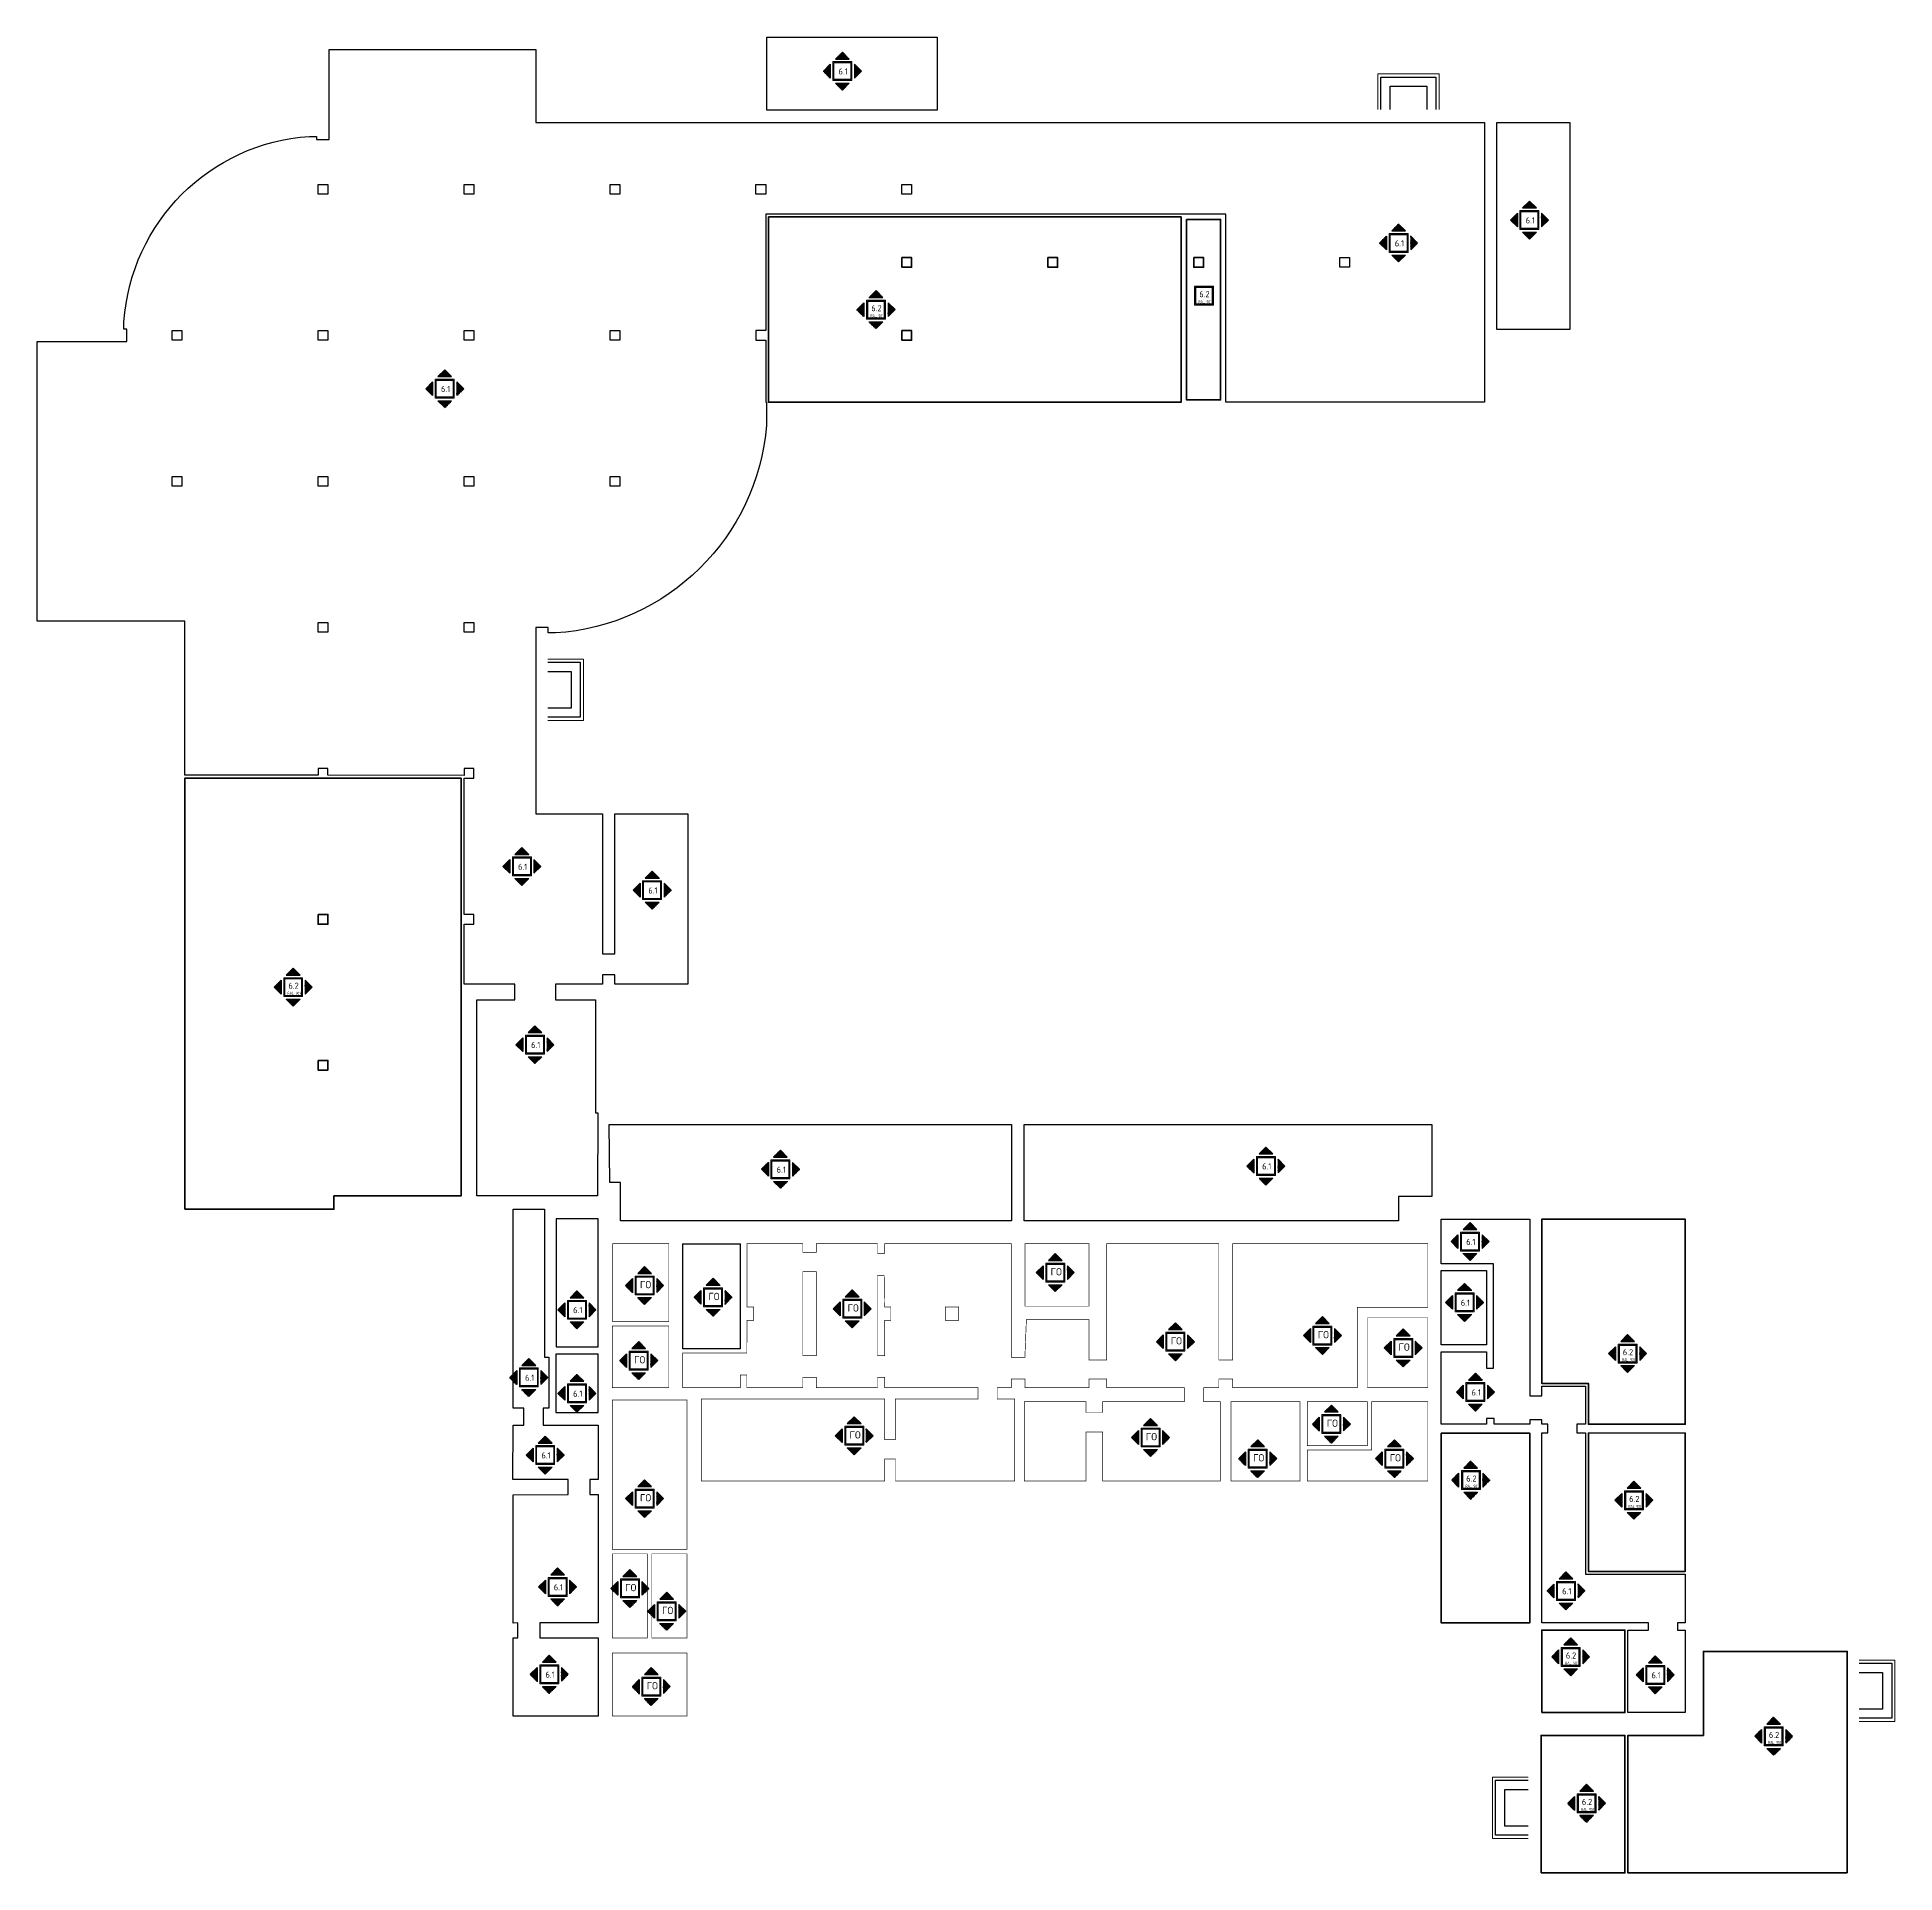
# Model space of a CAD drawing. Header units: millimetres. Extents: x -564166 to 631235, y -111927 to 129743.
# Drawn here: x -367415 to -291045, y 34339 to 109793 of the extents above; entities that cross this region are included whole.
import ezdxf

# ---------------------------------------------------------------- set-up
doc = ezdxf.new("R2010")
doc.units = ezdxf.units.MM
doc.linetypes.add('ADSK_Скрыто', pattern=[6, 3, -3])
for name, color, linetype, lineweight in [('!!!_Отделка стен', 7, 'Continuous', 15), ('_Скрыто_', 7, 'ADSK_Скрыто', 9), ('АР штриховка стен', 250, 'Continuous', 9), ('АР_МосжилНии_Стены', 202, 'Continuous', 30), ('текст', 7, 'Continuous', 15)]:
    doc.layers.add(name, color=color, linetype=linetype, lineweight=lineweight)
doc.styles.add('ISOCPEUR', font='isocpeur.ttf', dxfattribs={"height": 800})
doc.styles.add('ISOCPEUR_9', font='isocpeur.ttf', dxfattribs={"height": 80})
doc.linetypes.add('зигзаг', pattern='A,0.00254,-5.08,[131,ltypeshp.shx,S=5.08,R=0,X=-5.08,Y=0],-10.16,[131,ltypeshp.shx,S=5.08,R=180,X=5.08,Y=0],-5.08', length=20.32254)
pattern_1 = [(45, (0, 0), (-35.3553, 35.3553), []), (45, (35.355, 0), (-35.3553, 35.3553), [62.5, -12.5, 0, -12.5])]

# ---------------------------------------------------------------- blocks, each defined once
blk = doc.blocks.new('A$Cbaf7f84e')
at = {"layer": '!!!_Отделка стен'}
blk.add_lwpolyline([(0, 780), (780, 780), (780, 0), (0, 0)], close=True, dxfattribs=at)
at = {"layer": '!!!_Отделка стен', "color": 251, "linetype": 'зигзаг', "lineweight": 30, "ltscale": 10, "true_color": 0x525251}
blk.add_lwpolyline([(40, 740), (740, 740), (740, 40), (40, 40)], close=True, dxfattribs=at)
at = {"layer": '!!!_Отделка стен', "insert": (233, 502), "char_height": 250, "width": 516.67, "attachment_point": 1, "style": 'ISOCPEUR'}
blk.add_mtext('6.1', dxfattribs=at)
blk = doc.blocks.new('A$C7c8b6d3d')
at = {"layer": '!!!_Отделка стен'}
blk.add_lwpolyline([(0, 780), (780, 780), (780, 0), (0, 0)], close=True, dxfattribs=at)
at = {"layer": '!!!_Отделка стен', "color": 253, "lineweight": 50, "true_color": 0x9db9b9}
blk.add_lwpolyline([(40, 740), (740, 740), (740, 40), (40, 40)], close=True, dxfattribs=at)
at = {"layer": '!!!_Отделка стен', "insert": (193, 573), "char_height": 250, "width": 516.67, "attachment_point": 1, "style": 'ISOCPEUR'}
blk.add_mtext('6.2', dxfattribs=at)
at = {"color": 2, "insert": (158, 201), "char_height": 127.64, "width": 515.53, "attachment_point": 1, "style": 'ISOCPEUR'}
blk.add_mtext('{\\W0.7;\\C7;RAL 9010}', dxfattribs=at)
blk = doc.blocks.new('A$C5525643f')
at = {"layer": '!!!_Отделка стен', "lineweight": 25, "ltscale": 20}
h = blk.add_hatch(dxfattribs=at)
h.set_pattern_fill('ANSI35', color=256, scale=200)
h.set_pattern_definition(pattern_1)
h.paths.add_polyline_path([(-284, 498), (-1, 781), (282, 498)])
h = blk.add_hatch(dxfattribs=at)
h.set_pattern_fill('ANSI35', color=256, scale=200)
h.set_pattern_definition(pattern_1)
h.paths.add_polyline_path([(-498, 284), (-781, 1), (-498, -282)])
h = blk.add_hatch(dxfattribs=at)
h.set_pattern_fill('ANSI35', color=256, scale=200)
h.set_pattern_definition(pattern_1)
h.paths.add_polyline_path([(496, 284), (779, 1), (496, -282)])
h = blk.add_hatch(dxfattribs=at)
h.set_pattern_fill('ANSI35', color=256, scale=200)
h.set_pattern_definition(pattern_1)
h.paths.add_polyline_path([(-284, -496), (-1, -779), (282, -496)])
at = {"layer": '!!!_Отделка стен', "lineweight": 25, "ltscale": 10}
for points in [[(-1, 781), (-284, 498), (282, 498)], [(-781, 1), (-498, 284), (-498, -282)], [(779, 1), (496, 284), (496, -282)], [(-1, -779), (-284, -496), (282, -496)]]:
    blk.add_lwpolyline(points, close=True, dxfattribs=at)
blk = doc.blocks.new('A$C55ee2100')
at = {"layer": '!!!_Отделка стен'}
blk.add_lwpolyline([(-672, -108), (108, -108), (108, -888), (-672, -888)], close=True, dxfattribs=at)
at = {"layer": '!!!_Отделка стен', "color": 1, "lineweight": 25}
blk.add_lwpolyline([(-632, -148), (68, -148), (68, -848), (-632, -848)], close=True, dxfattribs=at)
at = {"layer": 'текст', "ltscale": 10}
blk.add_blockref('A$C5525643f', (-282, -498), dxfattribs=at)
at = {"layer": 'текст', "insert": (-474, -312), "char_height": 300, "width": 415.57, "attachment_point": 1, "line_spacing_factor": 1.149209, "style": 'ISOCPEUR_9', "bg_fill": 3, "box_fill_scale": 1.25, "bg_fill_color": 256, "bg_fill_true_color": 13158600, "bg_fill_transparency": 0}
blk.add_mtext('ГО', dxfattribs=at)
blk = doc.blocks.new('A$C5526b626')
at = {"layer": 'АР_МосжилНии_Стены', "color": 18, "lineweight": 18, "ltscale": 100, "true_color": 0x000000}
blk.add_lwpolyline([(-806, 2391), (663, 2391), (663, -130), (-806, -130)], dxfattribs=at)
at = {"layer": 'АР_МосжилНии_Стены', "color": 18, "lineweight": 25, "ltscale": 100, "true_color": 0x000000}
for points in [[(-806, 2261), (533, 2261), (533, 0), (-806, 0)], [(-806, 1881), (153, 1881), (153, 380), (-806, 380)]]:
    blk.add_lwpolyline(points, dxfattribs=at)

msp = doc.modelspace()

# ---------------------------------------------------------------- linework, layer by layer
at = {"layer": '!!!_Отделка стен', "color": 87, "linetype": 'зигзаг', "lineweight": 30, "ltscale": 0.1, "true_color": 0x477c3c}
msp.add_lwpolyline([(-367415, 85783), (-367415, 97283), (-363725, 97283), (-363725, 97793), (-363848, 97793), (-363848, 98093, -0.374733), (-356225, 105716), (-355925, 105716), (-355925, 105593), (-355415, 105593), (-355415, 109283), (-346915, 109283), (-346915, 106283), (-307915, 106283), (-307915, 94783), (-318547, 94783), (-318547, 102522), (-337464, 102522), (-337465, 97733), (-337865, 97733), (-337865, 97333), (-337465, 97333), (-337465, 94783), (-337430, 94783), (-337430, 93843, -0.371949), (-346105, 85302), (-346405, 85302), (-346405, 85533), (-346915, 85533), (-346915, 82214), (-346915, 77868), (-344175, 77868), (-344175, 72119), (-343665, 72119), (-343665, 77868), (-340665, 77868), (-340665, 70868), (-343665, 70868), (-343665, 71248), (-344175, 71248), (-344175, 70868), (-346105, 70868), (-346105, 70228), (-344465, 70228), (-344465, 65583), (-344360, 65583), (-344378, 62163), (-349345, 62163), (-349345, 70228), (-347774, 70228), (-347774, 70868), (-349865, 70868), (-349865, 73333), (-349465, 73333), (-349465, 73733), (-349865, 73733), (-349865, 79333), (-349465, 79333), (-349465, 79733), (-349865, 79733), (-349865, 79449), (-355465, 79453), (-355465, 79733), (-355865, 79733), (-355865, 79453), (-361345, 79457), (-361345, 85783)], format="xyb", close=True, dxfattribs=at)
for points in [[(-337415, 109793), (-330415, 109793), (-330415, 106793), (-337415, 106793)], [(-307405, 106283), (-304405, 106283), (-304405, 97783), (-307405, 97783)], [(-355865, 103733), (-355465, 103733), (-355465, 103333), (-355865, 103333)], [(-349865, 103733), (-349465, 103733), (-349465, 103333), (-349865, 103333)], [(-343865, 103733), (-343465, 103733), (-343465, 103333), (-343865, 103333)], [(-337865, 103733), (-337465, 103733), (-337465, 103333), (-337865, 103333)], [(-331865, 103733), (-331465, 103733), (-331465, 103333), (-331865, 103333)], [(-361865, 97733), (-361465, 97733), (-361465, 97333), (-361865, 97333)], [(-355865, 97733), (-355465, 97733), (-355465, 97333), (-355865, 97333)], [(-349865, 97733), (-349465, 97733), (-349465, 97333), (-349865, 97333)], [(-343865, 97733), (-343465, 97733), (-343465, 97333), (-343865, 97333)], [(-361865, 91733), (-361465, 91733), (-361465, 91333), (-361865, 91333)], [(-355865, 91733), (-355465, 91733), (-355465, 91333), (-355865, 91333)], [(-349865, 91733), (-349465, 91733), (-349465, 91333), (-349865, 91333)], [(-343865, 91733), (-343465, 91733), (-343465, 91333), (-343865, 91333)], [(-355865, 85733), (-355465, 85733), (-355465, 85333), (-355865, 85333)], [(-349865, 85733), (-349465, 85733), (-349465, 85333), (-349865, 85333)], [(-343440, 61143), (-343440, 62711), (-343871, 62711), (-343903, 65100), (-327361, 65100), (-327361, 61143)], [(-326841, 61143), (-326841, 65100), (-310077, 65100), (-310077, 62135), (-311453, 62135), (-311453, 61143)], [(-344356, 50508), (-344689, 50508), (-344689, 49890), (-344356, 49889), (-344356, 44611), (-346752, 44611), (-346752, 43992), (-344356, 43992), (-344356, 40783), (-347851, 40783), (-347852, 43992), (-347652, 43992), (-347652, 44611), (-347852, 44600), (-347852, 49879), (-345589, 49890), (-345589, 50508), (-347853, 50508), (-347850, 52745), (-347404, 52745), (-347404, 53434), (-347852, 53434), (-347852, 61614), (-346560, 61618), (-346560, 55540), (-346376, 55540), (-346376, 53434), (-346611, 53434), (-346611, 52745), (-344356, 52745)], [(-346077, 55963), (-344355, 55963), (-344355, 61217), (-346077, 61217)], [(-309694, 59093), (-307834, 59093), (-307834, 56047), (-309694, 56047)], [(-346095, 53267), (-344355, 53267), (-344355, 55652), (-346095, 55652)]]:
    msp.add_lwpolyline(points, close=True, dxfattribs=at)
at = {"layer": '!!!_Отделка стен', "color": 253, "lineweight": 40, "ltscale": 0.1, "true_color": 0x91c59b, "elevation": 2}
for points in [[(-337344, 102402), (-320386, 102402), (-320386, 94783), (-337344, 94783)], [(-320165, 102302), (-318766, 102302), (-318766, 94883), (-320165, 94883)]]:
    msp.add_lwpolyline(points, close=True, dxfattribs=at)
at = {"layer": '!!!_Отделка стен', "color": 253, "lineweight": 40, "ltscale": 0.1, "true_color": 0x91c59b}
for points in [[(-331865, 100733), (-331465, 100733), (-331465, 100333), (-331865, 100333)], [(-325865, 100733), (-325465, 100733), (-325465, 100333), (-325865, 100333)], [(-319865, 100733), (-319465, 100733), (-319465, 100333), (-319865, 100333)], [(-331865, 97733), (-331465, 97733), (-331465, 97333), (-331865, 97333)], [(-355865, 73733), (-355465, 73733), (-355465, 73333), (-355865, 73333)], [(-355865, 67733), (-355465, 67733), (-355465, 67333), (-355865, 67333)], [(-299659, 58085), (-299659, 52780), (-303643, 52780), (-303643, 54458), (-305563, 54457), (-305563, 61204), (-299659, 61204)], [(-309694, 52417), (-306055, 52417), (-306055, 44611), (-309694, 44611)], [(-305563, 40929), (-302139, 40929), (-302139, 44317), (-305563, 44317)], [(-293003, 34339), (-302018, 34339), (-302018, 39989), (-298917, 39989), (-298917, 43442), (-293003, 43442)], [(-305589, 34339), (-302139, 34339), (-302139, 39989), (-305589, 39989)]]:
    msp.add_lwpolyline(points, close=True, dxfattribs=at)
at = {"layer": '!!!_Отделка стен', "color": 87, "linetype": 'зигзаг', "lineweight": 30, "ltscale": 0.1, "true_color": 0x4f6944}
msp.add_lwpolyline([(-313865, 100733), (-313465, 100733), (-313465, 100333), (-313865, 100333)], close=True, dxfattribs=at)
at = {"layer": '!!!_Отделка стен', "color": 253, "lineweight": 40, "ltscale": 0.1, "true_color": 0x91c59b}
for points in [[(-361345, 61618), (-361345, 79333), (-349985, 79333), (-349985, 62163), (-355216, 62163), (-355216, 61618), (-361345, 61618)], [(-303643, 52419), (-299660, 52417), (-299659, 46731), (-303643, 46729), (-303643, 52419)]]:
    msp.add_lwpolyline(points, dxfattribs=at)
at = {"layer": '!!!_Отделка стен', "color": 87, "linetype": 'зигзаг', "lineweight": 30, "ltscale": 0.1, "true_color": 0x477c3c}
msp.add_lwpolyline([(-309694, 61204), (-306055, 61204), (-306055, 53943), (-305563, 53943), (-305563, 54338), (-303763, 54338), (-303763, 52780), (-304113, 52780), (-304113, 52419), (-303763, 52419), (-303763, 46611), (-299659, 46611), (-299664, 44611), (-299977, 44611), (-299977, 44317), (-299664, 44317), (-299664, 40929), (-302018, 40929), (-302018, 44317), (-301177, 44317), (-301177, 44611), (-305563, 44611), (-305563, 52419), (-305313, 52419), (-305313, 52780), (-305563, 52780), (-305563, 52965), (-306055, 52965), (-306055, 52780), (-307517, 52780), (-307517, 53020), (-307834, 53020), (-307834, 52780), (-309694, 52780), (-309695, 55750), (-307834, 55750), (-307834, 55081), (-307540, 55081), (-307540, 59367), (-309694, 59367), (-309694, 61204)], dxfattribs=at)
at = {"layer": '!!!_Отделка стен', "color": 11, "ltscale": 0.1, "true_color": 0xf27172, "const_width": 25}
for points in [[(-343761, 56995), (-341447, 56995), (-341447, 60195), (-343761, 60195)], [(-340875, 55883), (-338511, 55883), (-338511, 60195), (-340875, 60195)], [(-326809, 57631), (-324176, 57631), (-324176, 60195), (-326809, 60195)], [(-335937, 55602), (-335383, 55602), (-335383, 59051), (-335937, 59051)], [(-330080, 57050), (-329530, 57050), (-329530, 57600), (-330080, 57600)], [(-343771, 54281), (-341447, 54281), (-341447, 56815), (-343771, 56815)], [(-312725, 54281), (-310245, 54281), (-310245, 57151), (-312725, 57151)], [(-343771, 47632), (-340700, 47632), (-340700, 53774), (-343771, 53774)], [(-315200, 51719), (-312550, 51719), (-312550, 53702), (-310245, 53702), (-310245, 50447), (-315200, 50447)], [(-343771, 43992), (-342326, 43992), (-342326, 47452), (-343771, 47452)], [(-342146, 43992), (-340700, 43992), (-340700, 47452), (-342146, 47452)], [(-340700, 43373), (-343771, 43373), (-343771, 40783), (-340700, 40783)]]:
    msp.add_lwpolyline(points, close=True, dxfattribs=at)
for points in [[(-340875, 55703), (-338240, 55703), (-338236, 57050), (-337961, 57050), (-337961, 57050), (-337961, 57600), (-338236, 57600), (-338236, 60195), (-335937, 60195), (-335937, 59844), (-335383, 59844), (-335383, 60195), (-332869, 60195), (-332869, 59801), (-332577, 59801), (-332577, 60195), (-327371, 60195), (-327371, 55523), (-326809, 55523), (-326748, 57075), (-324176, 57075), (-324176, 55421), (-323452, 55421), (-323452, 60195), (-318835, 60195), (-318835, 55421), (-318265, 55421), (-318265, 60195), (-310245, 60195), (-310245, 57578), (-313142, 57578), (-313142, 54281), (-318265, 54281), (-318265, 54640), (-318835, 54640), (-318835, 54281), (-319459, 54281), (-319459, 53702), (-318769, 53702), (-318769, 50447), (-323617, 50442), (-323617, 52456), (-324296, 52456), (-324297, 50447), (-326833, 50447), (-326833, 53702), (-324296, 53702), (-324296, 53261), (-323617, 53261), (-323617, 53702), (-320252, 53702), (-320252, 54281), (-323452, 54281), (-323452, 54640), (-324176, 54640), (-324176, 54281), (-326809, 54281), (-326809, 54640), (-327361, 54640), (-327361, 54281), (-327948, 54281), (-327948, 53814), (-327233, 53814), (-327233, 50447), (-332128, 50447), (-332128, 51355), (-332577, 51355), (-332577, 50447), (-340115, 50447), (-340115, 53814), (-332577, 53814), (-332577, 52146), (-332132, 52146), (-332132, 53814), (-328741, 53814), (-328741, 54281), (-332577, 54281), (-332577, 54702), (-332869, 54702), (-332869, 54281), (-335383, 54281), (-335383, 54707), (-335937, 54707), (-335937, 54281), (-338240, 54281), (-338240, 54803), (-338511, 54803), (-338511, 54281), (-340875, 54281), (-340875, 55703)], [(-318334, 50447), (-318333, 53702), (-315500, 53702), (-315500, 50447), (-318334, 50447)], [(-315200, 53702), (-315200, 51899), (-312730, 51899), (-312730, 53702), (-315200, 53702)]]:
    msp.add_lwpolyline(points, dxfattribs=at)
at = {"ltscale": 100}
msp.add_lwpolyline([(-340875, 60195), (-338511, 60195), (-338511, 55883), (-340875, 55883)], close=True, dxfattribs=at)
at = {"layer": 'АР штриховка стен', "color": 1, "ltscale": 100, "true_color": 0xe60000}
msp.add_line((-322337, 102522), (-322337, 102522), dxfattribs=at)
at = {"layer": 'АР_МосжилНии_Стены', "color": 18, "lineweight": 18, "ltscale": 100, "true_color": 0x000000}
msp.add_lwpolyline([(-346425, 84228), (-344957, 84228), (-344957, 81707), (-346425, 81707)], dxfattribs=at)
at = {"layer": 'АР_МосжилНии_Стены', "color": 18, "lineweight": 25, "ltscale": 100, "true_color": 0x000000}
for points in [[(-346425, 84098), (-345087, 84098), (-345087, 81837), (-346425, 81837)], [(-346425, 83718), (-345467, 83718), (-345467, 82217), (-346425, 82217)]]:
    msp.add_lwpolyline(points, dxfattribs=at)
at = {"layer": 'АР_МосжилНии_Стены', "color": 18, "lineweight": 18, "ltscale": 100, "true_color": 0x000000, "elevation": 0}
for points in [[(-292513, 43083), (-291045, 43083), (-291045, 40562), (-292513, 40562)], [(-306119, 35751), (-307588, 35751), (-307588, 38272), (-306119, 38272)]]:
    msp.add_lwpolyline(points, dxfattribs=at)
at = {"layer": 'АР_МосжилНии_Стены', "color": 18, "lineweight": 25, "ltscale": 100, "true_color": 0x000000, "elevation": 0}
for points in [[(-292513, 42953), (-291175, 42953), (-291175, 40692), (-292513, 40692)], [(-292513, 42573), (-291555, 42573), (-291555, 41072), (-292513, 41072)], [(-306119, 35881), (-307458, 35881), (-307458, 38142), (-306119, 38142)], [(-306119, 36261), (-307078, 36261), (-307078, 37762), (-306119, 37762)]]:
    msp.add_lwpolyline(points, dxfattribs=at)

# ---------------------------------------------------------------- block references
at = {"color": 2}
for name, p in [('A$Cbaf7f84e', (-334702, 108007)), ('A$Cbaf7f84e', (-306455, 101885)), ('A$Cbaf7f84e', (-311835, 100941)), ('A$C7c8b6d3d', (-319833, 98780)), ('A$C7c8b6d3d', (-333317, 98203)), ('A$Cbaf7f84e', (-351048, 94953)), ('A$Cbaf7f84e', (-347878, 75315)), ('A$Cbaf7f84e', (-342523, 74341)), ('A$C7c8b6d3d', (-357280, 70354)), ('A$Cbaf7f84e', (-347341, 67990)), ('A$Cbaf7f84e', (-337247, 62868)), ('A$Cbaf7f84e', (-317290, 63000)), ('A$Cbaf7f84e', (-308897, 59897)), ('A$Cbaf7f84e', (-309125, 57396)), ('A$Cbaf7f84e', (-345614, 57091)), ('A$C7c8b6d3d', (-302420, 55292)), ('A$Cbaf7f84e', (-347592, 54311)), ('A$Cbaf7f84e', (-345614, 53657)), ('A$Cbaf7f84e', (-308678, 53709)), ('A$Cbaf7f84e', (-346920, 51120)), ('A$C7c8b6d3d', (-308857, 50098)), ('A$C7c8b6d3d', (-302160, 49261)), ('A$Cbaf7f84e', (-346411, 45702)), ('A$Cbaf7f84e', (-304954, 45536)), ('A$C7c8b6d3d', (-304760, 42825)), ('A$Cbaf7f84e', (-346752, 42110)), ('A$Cbaf7f84e', (-301284, 42085)), ('A$C7c8b6d3d', (-296416, 39562)), ('A$C7c8b6d3d', (-304104, 36809))]:
    msp.add_blockref(name, p, dxfattribs=at)
at = {"layer": '_Скрыто_', "rotation": 90}
msp.add_blockref('A$C5526b626', (-309911, 107619), dxfattribs=at)
at = {"layer": 'текст', "ltscale": 10}
for p in [(-334311, 108396), (-306064, 102274), (-311445, 101331), (-332927, 98593), (-350658, 95343), (-347487, 75705), (-342132, 74730), (-356890, 70744), (-346950, 68379), (-316899, 63389), (-336857, 63257), (-308506, 60286), (-345224, 57481), (-308734, 57786), (-302030, 55682), (-347202, 54700), (-345224, 54047), (-308287, 54098), (-346529, 51509), (-308482, 50480), (-301770, 49651), (-346020, 46091), (-304563, 45925), (-304370, 43215), (-346361, 42499), (-300893, 42475), (-296026, 39952), (-303714, 37199)]:
    msp.add_blockref('A$C5525643f', p, dxfattribs=at)

# ---------------------------------------------------------------- next in the draw order: block references
for p in [(-325277, 59508), (-342159, 58979), (-339347, 58493), (-333625, 58021), (-320338, 56667), (-314294, 56923), (-310974, 56412), (-342401, 55891), (-313925, 53282), (-333544, 52802), (-321362, 52731), (-316954, 51861), (-311336, 51861), (-342159, 50217), (-342767, 46526), (-341883, 42495)]:
    msp.add_blockref('A$C55ee2100', p, dxfattribs=at)

# ---------------------------------------------------------------- next in the draw order: linework, layer by layer
at = {"layer": '!!!_Отделка стен', "color": 11, "ltscale": 0.1, "true_color": 0xf27172, "const_width": 25}
msp.add_lwpolyline([(-332869, 58902), (-332869, 55602), (-332577, 55602), (-332577, 57050), (-332319, 57050), (-332319, 57600), (-332577, 57600), (-332594, 58902), (-332869, 58902)], dxfattribs=at)

# ---------------------------------------------------------------- next in the draw order: block references
at = {"layer": 'текст', "ltscale": 10}
msp.add_blockref('A$C55ee2100', (-341251, 45588), dxfattribs=at)

doc.saveas('drawing.dxf')
